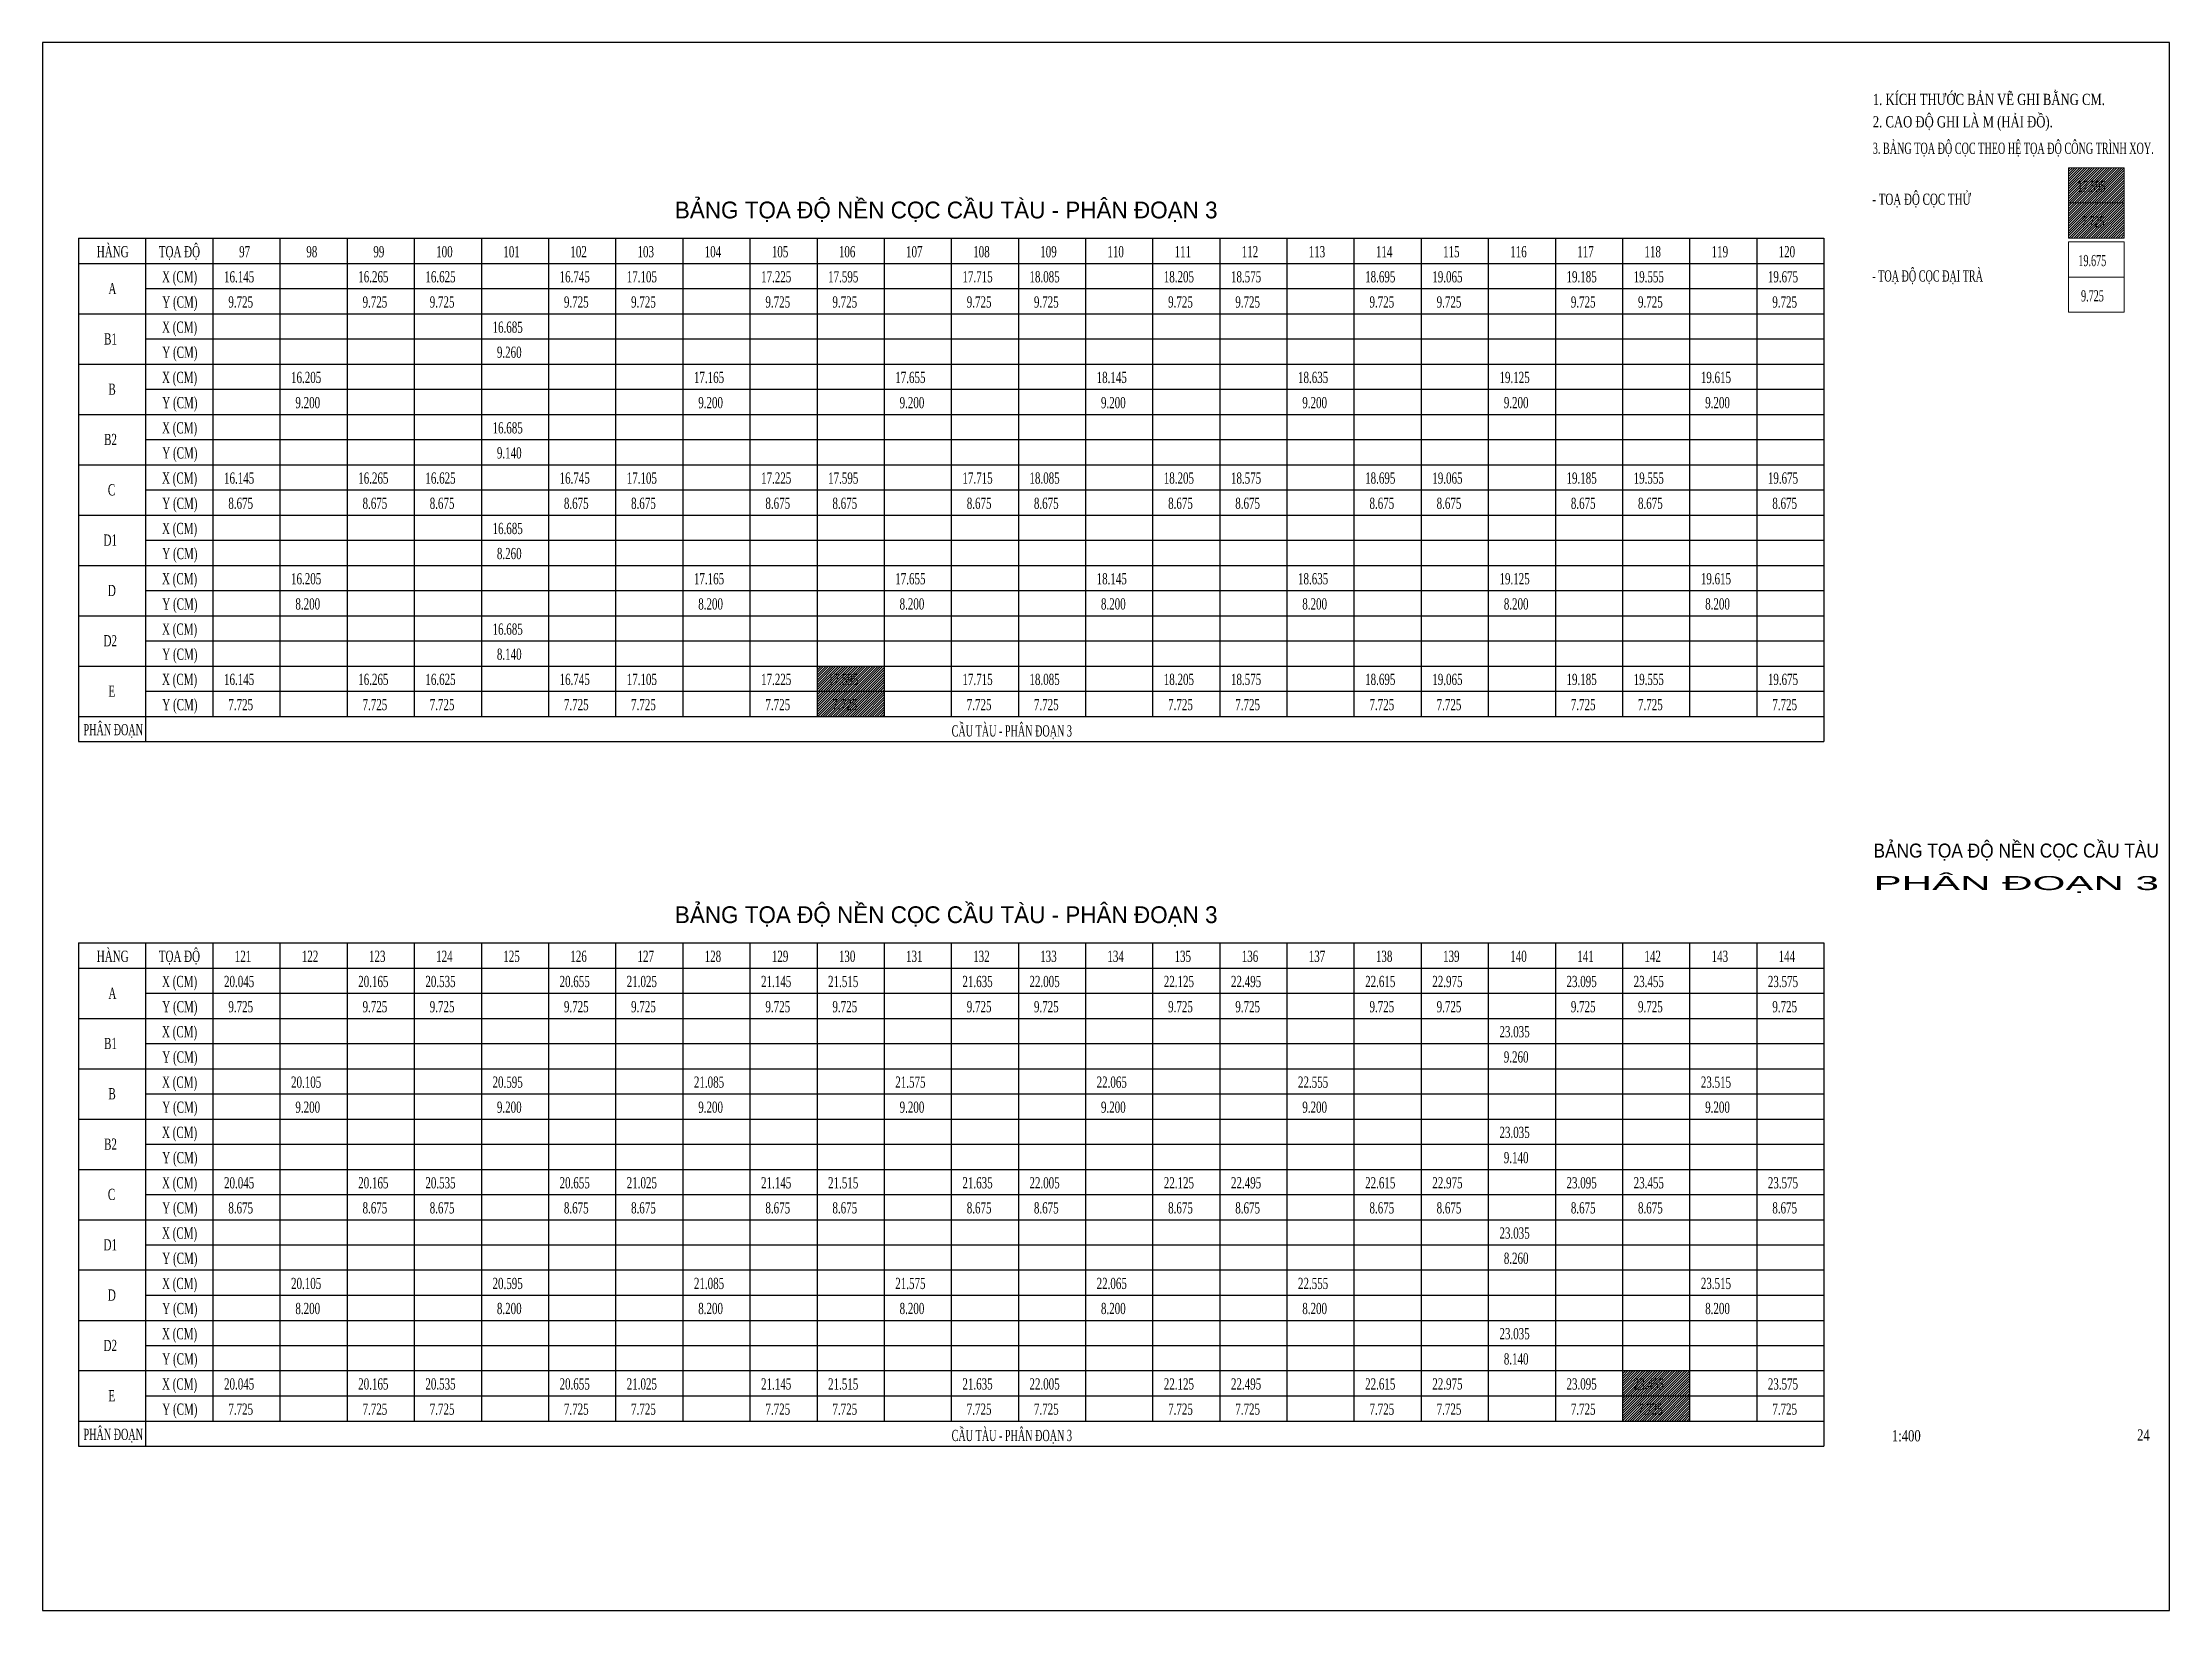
# Model space of a CAD drawing. Extents: x 1061507 to 1179680, y 97445 to 132302.
# Drawn here: x 1134080 to 1149280, y 121102 to 132302 of the extents above; entities that cross this region are included whole.
import ezdxf
from ezdxf.enums import TextEntityAlignment as Align

# ---------------------------------------------------------------- set-up
doc = ezdxf.new("R2010")
doc.units = 0
doc.header["$LTSCALE"] = 200
doc.header["$MEASUREMENT"] = 0
doc.layers.get('0').update_dxf_attribs({"color": 3, "linetype": 'CONTINUOUS'})
for name, color, linetype in [('BORDER', 2, 'CONTINUOUS'), ('DIMENSION', 4, 'CONTINUOUS'), ('Hatch', 8, 'CONTINUOUS'), ('Text', 6, 'CONTINUOUS')]:
    doc.layers.add(name, color=color, linetype=linetype)
doc.styles.add('CMB-1', font='VHBLACK.TTF', dxfattribs={"width": 0.8})
doc.styles.get("Standard").update_dxf_attribs({"font": 'vntimeh.shx', "width": 0.7})
doc.styles.add('THUONG', font='vntimeh.shx', dxfattribs={"width": 0.7})
pattern_1 = [(45, (1076316.992, 124677.98), (-8.8388348, 8.8388348), [])]

msp = doc.modelspace()

# ---------------------------------------------------------------- texts
at = {"layer": 'Text', "style": 'THUONG'}
for s, width, p in [('1. KÝch th\xadíc b¶n vÏ ghi b»ng cm.', 0.75, (1147160, 131856)), ('2. Cao ®é ghi lµ m (h¶i ®å).', 0.75, (1147160, 131696)), ('3. b¶ng täa ®é cäc theo hÖ täa ®é c«ng tr×nh xoy.', 0.6, (1147160, 131507)), ('1:400', 0.75, (1147296, 122310)), ('24', 0.75, (1149049, 122315))]:
    msp.add_text(s, height=80, dxfattribs=dict(at, width=width)).set_placement(p)
at = {"layer": 'Text', "style": 'CMB-1'}
for p in [(1140538, 131046), (1140538, 126012)]:
    msp.add_text('B¶ng täa ®é nÒn cäc cÇu tµu - ph©n ®o¹n 3', height=120, dxfattribs=at).set_placement(p, align=Align.CENTER)
at = {"layer": 'Text'}
for s, width, p in [('- to¹ ®é cäc thö', 0.65, (1147156, 131143)), ('- to¹ ®é cäc ®¹i trµ', 0.6, (1147156, 130595))]:
    msp.add_text(s, height=80, dxfattribs=dict(at, width=width)).set_placement(p)
at = {"layer": 'Text', "lineweight": 0, "style": 'THUONG'}
for s, width, p in [('17.595', 0.6, (1148623, 131235)), ('7.725', 0.6, (1148652, 130983)), ('hµng', 0.65, (1134468, 130768)), ('täa ®é', 0.65, (1134911, 130768)), ('97', 0.65, (1135485, 130768)), ('98', 0.65, (1135965, 130768)), ('99', 0.65, (1136444, 130768)), ('100', 0.65, (1136893, 130768)), ('101', 0.65, (1137373, 130768)), ('102', 0.65, (1137852, 130768)), ('103', 0.65, (1138332, 130768)), ('104', 0.65, (1138812, 130768)), ('105', 0.65, (1139292, 130768)), ('106', 0.65, (1139771, 130768)), ('107', 0.65, (1140251, 130768)), ('108', 0.65, (1140731, 130768)), ('109', 0.65, (1141210, 130768)), ('110', 0.65, (1141690, 130768)), ('111', 0.65, (1142170, 130768)), ('112', 0.65, (1142650, 130768)), ('113', 0.65, (1143129, 130768)), ('114', 0.65, (1143609, 130768)), ('115', 0.65, (1144089, 130768)), ('116', 0.65, (1144569, 130768)), ('117', 0.65, (1145048, 130768)), ('118', 0.65, (1145528, 130768)), ('119', 0.65, (1146008, 130768)), ('120', 0.65, (1146487, 130768)), ('19.675', 0.6, (1148629, 130705)), ('A', 0.65, (1134551, 130505)), ('X (cm)', 0.65, (1134934, 130589)), ('16.145', 0.65, (1135377, 130589)), ('16.265', 0.65, (1136336, 130589)), ('16.625', 0.65, (1136816, 130589)), ('16.745', 0.65, (1137775, 130589)), ('17.105', 0.65, (1138255, 130589)), ('17.225', 0.65, (1139215, 130589)), ('17.595', 0.65, (1139694, 130589)), ('17.715', 0.65, (1140654, 130589)), ('18.085', 0.65, (1141133, 130589)), ('18.205', 0.65, (1142093, 130589)), ('18.575', 0.65, (1142573, 130589)), ('18.695', 0.65, (1143532, 130589)), ('19.065', 0.65, (1144012, 130589)), ('19.185', 0.65, (1144971, 130589)), ('19.555', 0.65, (1145451, 130589)), ('19.675', 0.65, (1146410, 130589)), ('Y (cm)', 0.65, (1134936, 130409)), ('9.725', 0.65, (1135408, 130409)), ('9.725', 0.65, (1136367, 130409)), ('9.725', 0.65, (1136847, 130409)), ('9.725', 0.65, (1137806, 130409)), ('9.725', 0.65, (1138286, 130409)), ('9.725', 0.65, (1139246, 130409)), ('9.725', 0.65, (1139725, 130409)), ('9.725', 0.65, (1140685, 130409)), ('9.725', 0.65, (1141165, 130409)), ('9.725', 0.65, (1142124, 130409)), ('9.725', 0.65, (1142604, 130409)), ('9.725', 0.65, (1143563, 130409)), ('9.725', 0.65, (1144043, 130409)), ('9.725', 0.65, (1145002, 130409)), ('9.725', 0.65, (1145482, 130409)), ('9.725', 0.65, (1146442, 130409)), ('9.725', 0.6, (1148648, 130453)), ('X (cm)', 0.65, (1134934, 130229)), ('16.685', 0.65, (1137296, 130229)), ('B1', 0.65, (1134520, 130145)), ('Y (cm)', 0.65, (1134936, 130050)), ('9.260', 0.65, (1137327, 130050)), ('B', 0.65, (1134551, 129786)), ('X (cm)', 0.65, (1134934, 129870)), ('16.205', 0.65, (1135856, 129870)), ('17.165', 0.65, (1138735, 129870)), ('17.655', 0.65, (1140174, 129870)), ('18.145', 0.65, (1141613, 129870)), ('18.635', 0.65, (1143052, 129870)), ('19.125', 0.65, (1144492, 129870)), ('19.615', 0.65, (1145931, 129870)), ('Y (cm)', 0.65, (1134936, 129690)), ('9.200', 0.65, (1135887, 129690)), ('9.200', 0.65, (1138766, 129690)), ('9.200', 0.65, (1140205, 129690)), ('9.200', 0.65, (1141644, 129690)), ('9.200', 0.65, (1143083, 129690)), ('9.200', 0.65, (1144523, 129690)), ('9.200', 0.65, (1145962, 129690)), ('B2', 0.65, (1134520, 129427)), ('X (cm)', 0.65, (1134934, 129510)), ('16.685', 0.65, (1137296, 129510)), ('Y (cm)', 0.65, (1134936, 129331)), ('9.140', 0.65, (1137327, 129331)), ('X (cm)', 0.65, (1134934, 129151)), ('16.145', 0.65, (1135377, 129151)), ('16.265', 0.65, (1136336, 129151)), ('16.625', 0.65, (1136816, 129151)), ('16.745', 0.65, (1137775, 129151)), ('17.105', 0.65, (1138255, 129151)), ('17.225', 0.65, (1139215, 129151)), ('17.595', 0.65, (1139694, 129151)), ('17.715', 0.65, (1140654, 129151)), ('18.085', 0.65, (1141133, 129151)), ('18.205', 0.65, (1142093, 129151)), ('18.575', 0.65, (1142573, 129151)), ('18.695', 0.65, (1143532, 129151)), ('19.065', 0.65, (1144012, 129151)), ('19.185', 0.65, (1144971, 129151)), ('19.555', 0.65, (1145451, 129151)), ('19.675', 0.65, (1146410, 129151)), ('C', 0.65, (1134547, 129067)), ('Y (cm)', 0.65, (1134936, 128971)), ('8.675', 0.65, (1135408, 128971)), ('8.675', 0.65, (1136367, 128971)), ('8.675', 0.65, (1136847, 128971)), ('8.675', 0.65, (1137806, 128971)), ('8.675', 0.65, (1138286, 128971)), ('8.675', 0.65, (1139246, 128971)), ('8.675', 0.65, (1139725, 128971)), ('8.675', 0.65, (1140685, 128971)), ('8.675', 0.65, (1141165, 128971)), ('8.675', 0.65, (1142124, 128971)), ('8.675', 0.65, (1142604, 128971)), ('8.675', 0.65, (1143563, 128971)), ('8.675', 0.65, (1144043, 128971)), ('8.675', 0.65, (1145002, 128971)), ('8.675', 0.65, (1145482, 128971)), ('8.675', 0.65, (1146442, 128971)), ('D1', 0.65, (1134516, 128708)), ('X (cm)', 0.65, (1134934, 128791)), ('16.685', 0.65, (1137296, 128791)), ('Y (cm)', 0.65, (1134936, 128612)), ('8.260', 0.65, (1137327, 128612)), ('X (cm)', 0.65, (1134934, 128432)), ('16.205', 0.65, (1135856, 128432)), ('17.165', 0.65, (1138735, 128432)), ('17.655', 0.65, (1140174, 128432)), ('18.145', 0.65, (1141613, 128432)), ('18.635', 0.65, (1143052, 128432)), ('19.125', 0.65, (1144492, 128432)), ('19.615', 0.65, (1145931, 128432)), ('D', 0.65, (1134547, 128348)), ('Y (cm)', 0.65, (1134936, 128252)), ('8.200', 0.65, (1135887, 128252)), ('8.200', 0.65, (1138766, 128252)), ('8.200', 0.65, (1140205, 128252)), ('8.200', 0.65, (1141644, 128252)), ('8.200', 0.65, (1143083, 128252)), ('8.200', 0.65, (1144523, 128252)), ('8.200', 0.65, (1145962, 128252)), ('X (cm)', 0.65, (1134934, 128072)), ('16.685', 0.65, (1137296, 128072)), ('D2', 0.65, (1134516, 127989)), ('Y (cm)', 0.65, (1134936, 127893)), ('8.140', 0.65, (1137327, 127893)), ('E', 0.65, (1134551, 127629)), ('X (cm)', 0.65, (1134934, 127713)), ('16.145', 0.65, (1135377, 127713)), ('16.265', 0.65, (1136336, 127713)), ('16.625', 0.65, (1136816, 127713)), ('16.745', 0.65, (1137775, 127713)), ('17.105', 0.65, (1138255, 127713)), ('17.225', 0.65, (1139215, 127713)), ('17.595', 0.65, (1139694, 127713)), ('17.715', 0.65, (1140654, 127713)), ('18.085', 0.65, (1141133, 127713)), ('18.205', 0.65, (1142093, 127713)), ('18.575', 0.65, (1142573, 127713)), ('18.695', 0.65, (1143532, 127713)), ('19.065', 0.65, (1144012, 127713)), ('19.185', 0.65, (1144971, 127713)), ('19.555', 0.65, (1145451, 127713)), ('19.675', 0.65, (1146410, 127713)), ('Y (cm)', 0.65, (1134936, 127533)), ('7.725', 0.65, (1135408, 127533)), ('7.725', 0.65, (1136367, 127533)), ('7.725', 0.65, (1136847, 127533)), ('7.725', 0.65, (1137806, 127533)), ('7.725', 0.65, (1138286, 127533)), ('7.725', 0.65, (1139246, 127533)), ('7.725', 0.65, (1139725, 127533)), ('7.725', 0.65, (1140685, 127533)), ('7.725', 0.65, (1141165, 127533)), ('7.725', 0.65, (1142124, 127533)), ('7.725', 0.65, (1142604, 127533)), ('7.725', 0.65, (1143563, 127533)), ('7.725', 0.65, (1144043, 127533)), ('7.725', 0.65, (1145002, 127533)), ('7.725', 0.65, (1145482, 127533)), ('7.725', 0.65, (1146442, 127533)), ('ph©n ®o¹n', 0.6, (1134373, 127354)), ('cÇu tµu - ph©n ®o¹n 3', 0.6, (1140577, 127345)), ('hµng', 0.65, (1134468, 125735)), ('täa ®é', 0.65, (1134911, 125735)), ('121', 0.65, (1135454, 125735)), ('122', 0.65, (1135933, 125735)), ('123', 0.65, (1136413, 125735)), ('124', 0.65, (1136893, 125735)), ('125', 0.65, (1137373, 125735)), ('126', 0.65, (1137852, 125735)), ('127', 0.65, (1138332, 125735)), ('128', 0.65, (1138812, 125735)), ('129', 0.65, (1139292, 125735)), ('130', 0.65, (1139771, 125735)), ('131', 0.65, (1140251, 125735)), ('132', 0.65, (1140731, 125735)), ('133', 0.65, (1141210, 125735)), ('134', 0.65, (1141690, 125735)), ('135', 0.65, (1142170, 125735)), ('136', 0.65, (1142650, 125735)), ('137', 0.65, (1143129, 125735)), ('138', 0.65, (1143609, 125735)), ('139', 0.65, (1144089, 125735)), ('140', 0.65, (1144569, 125735)), ('141', 0.65, (1145048, 125735)), ('142', 0.65, (1145528, 125735)), ('143', 0.65, (1146008, 125735)), ('144', 0.65, (1146487, 125735)), ('A', 0.65, (1134551, 125471)), ('X (cm)', 0.65, (1134934, 125555)), ('20.045', 0.65, (1135377, 125555)), ('20.165', 0.65, (1136336, 125555)), ('20.535', 0.65, (1136816, 125555)), ('20.655', 0.65, (1137775, 125555)), ('21.025', 0.65, (1138255, 125555)), ('21.145', 0.65, (1139215, 125555)), ('21.515', 0.65, (1139694, 125555)), ('21.635', 0.65, (1140654, 125555)), ('22.005', 0.65, (1141133, 125555)), ('22.125', 0.65, (1142093, 125555)), ('22.495', 0.65, (1142573, 125555)), ('22.615', 0.65, (1143532, 125555)), ('22.975', 0.65, (1144012, 125555)), ('23.095', 0.65, (1144971, 125555)), ('23.455', 0.65, (1145451, 125555)), ('23.575', 0.65, (1146410, 125555)), ('Y (cm)', 0.65, (1134936, 125375)), ('9.725', 0.65, (1135408, 125375)), ('9.725', 0.65, (1136367, 125375)), ('9.725', 0.65, (1136847, 125375)), ('9.725', 0.65, (1137806, 125375)), ('9.725', 0.65, (1138286, 125375)), ('9.725', 0.65, (1139246, 125375)), ('9.725', 0.65, (1139725, 125375)), ('9.725', 0.65, (1140685, 125375)), ('9.725', 0.65, (1141165, 125375)), ('9.725', 0.65, (1142124, 125375)), ('9.725', 0.65, (1142604, 125375)), ('9.725', 0.65, (1143563, 125375)), ('9.725', 0.65, (1144043, 125375)), ('9.725', 0.65, (1145002, 125375)), ('9.725', 0.65, (1145482, 125375)), ('9.725', 0.65, (1146442, 125375)), ('X (cm)', 0.65, (1134934, 125196)), ('23.035', 0.65, (1144492, 125196)), ('B1', 0.65, (1134520, 125112)), ('Y (cm)', 0.65, (1134936, 125016)), ('9.260', 0.65, (1144523, 125016)), ('B', 0.65, (1134551, 124753)), ('X (cm)', 0.65, (1134934, 124836)), ('20.105', 0.65, (1135856, 124836)), ('20.595', 0.65, (1137296, 124836)), ('21.085', 0.65, (1138735, 124836)), ('21.575', 0.65, (1140174, 124836)), ('22.065', 0.65, (1141613, 124836)), ('22.555', 0.65, (1143052, 124836)), ('23.515', 0.65, (1145931, 124836)), ('Y (cm)', 0.65, (1134936, 124657)), ('9.200', 0.65, (1135887, 124657)), ('9.200', 0.65, (1137327, 124657)), ('9.200', 0.65, (1138766, 124657)), ('9.200', 0.65, (1140205, 124657)), ('9.200', 0.65, (1141644, 124657)), ('9.200', 0.65, (1143083, 124657)), ('9.200', 0.65, (1145962, 124657)), ('X (cm)', 0.65, (1134934, 124477)), ('23.035', 0.65, (1144492, 124477)), ('B2', 0.65, (1134520, 124393)), ('Y (cm)', 0.65, (1134936, 124297)), ('9.140', 0.65, (1144523, 124297)), ('X (cm)', 0.65, (1134934, 124117)), ('20.045', 0.65, (1135377, 124117)), ('20.165', 0.65, (1136336, 124117)), ('20.535', 0.65, (1136816, 124117)), ('20.655', 0.65, (1137775, 124117)), ('21.025', 0.65, (1138255, 124117)), ('21.145', 0.65, (1139215, 124117)), ('21.515', 0.65, (1139694, 124117)), ('21.635', 0.65, (1140654, 124117)), ('22.005', 0.65, (1141133, 124117)), ('22.125', 0.65, (1142093, 124117)), ('22.495', 0.65, (1142573, 124117)), ('22.615', 0.65, (1143532, 124117)), ('22.975', 0.65, (1144012, 124117)), ('23.095', 0.65, (1144971, 124117)), ('23.455', 0.65, (1145451, 124117)), ('23.575', 0.65, (1146410, 124117)), ('C', 0.65, (1134547, 124034)), ('Y (cm)', 0.65, (1134936, 123938)), ('8.675', 0.65, (1135408, 123938)), ('8.675', 0.65, (1136367, 123938)), ('8.675', 0.65, (1136847, 123938)), ('8.675', 0.65, (1137806, 123938)), ('8.675', 0.65, (1138286, 123938)), ('8.675', 0.65, (1139246, 123938)), ('8.675', 0.65, (1139725, 123938)), ('8.675', 0.65, (1140685, 123938)), ('8.675', 0.65, (1141165, 123938)), ('8.675', 0.65, (1142124, 123938)), ('8.675', 0.65, (1142604, 123938)), ('8.675', 0.65, (1143563, 123938)), ('8.675', 0.65, (1144043, 123938)), ('8.675', 0.65, (1145002, 123938)), ('8.675', 0.65, (1145482, 123938)), ('8.675', 0.65, (1146442, 123938)), ('D1', 0.65, (1134516, 123674)), ('X (cm)', 0.65, (1134934, 123758)), ('23.035', 0.65, (1144492, 123758)), ('Y (cm)', 0.65, (1134936, 123578)), ('8.260', 0.65, (1144523, 123578)), ('X (cm)', 0.65, (1134934, 123398)), ('20.105', 0.65, (1135856, 123398)), ('20.595', 0.65, (1137296, 123398)), ('21.085', 0.65, (1138735, 123398)), ('21.575', 0.65, (1140174, 123398)), ('22.065', 0.65, (1141613, 123398)), ('22.555', 0.65, (1143052, 123398)), ('23.515', 0.65, (1145931, 123398)), ('D', 0.65, (1134547, 123315)), ('Y (cm)', 0.65, (1134936, 123219)), ('8.200', 0.65, (1135887, 123219)), ('8.200', 0.65, (1137327, 123219)), ('8.200', 0.65, (1138766, 123219)), ('8.200', 0.65, (1140205, 123219)), ('8.200', 0.65, (1141644, 123219)), ('8.200', 0.65, (1143083, 123219)), ('8.200', 0.65, (1145962, 123219)), ('X (cm)', 0.65, (1134934, 123039)), ('23.035', 0.65, (1144492, 123039)), ('D2', 0.65, (1134516, 122955)), ('Y (cm)', 0.65, (1134936, 122859)), ('8.140', 0.65, (1144523, 122859)), ('E', 0.65, (1134551, 122596)), ('X (cm)', 0.65, (1134934, 122680)), ('20.045', 0.65, (1135377, 122680)), ('20.165', 0.65, (1136336, 122680)), ('20.535', 0.65, (1136816, 122680)), ('20.655', 0.65, (1137775, 122680)), ('21.025', 0.65, (1138255, 122680)), ('21.145', 0.65, (1139215, 122680)), ('21.515', 0.65, (1139694, 122680)), ('21.635', 0.65, (1140654, 122680)), ('22.005', 0.65, (1141133, 122680)), ('22.125', 0.65, (1142093, 122680)), ('22.495', 0.65, (1142573, 122680)), ('22.615', 0.65, (1143532, 122680)), ('22.975', 0.65, (1144012, 122680)), ('23.095', 0.65, (1144971, 122680)), ('23.455', 0.65, (1145451, 122680)), ('23.575', 0.65, (1146410, 122680)), ('Y (cm)', 0.65, (1134936, 122500)), ('7.725', 0.65, (1135408, 122500)), ('7.725', 0.65, (1136367, 122500)), ('7.725', 0.65, (1136847, 122500)), ('7.725', 0.65, (1137806, 122500)), ('7.725', 0.65, (1138286, 122500)), ('7.725', 0.65, (1139246, 122500)), ('7.725', 0.65, (1139725, 122500)), ('7.725', 0.65, (1140685, 122500)), ('7.725', 0.65, (1141165, 122500)), ('7.725', 0.65, (1142124, 122500)), ('7.725', 0.65, (1142604, 122500)), ('7.725', 0.65, (1143563, 122500)), ('7.725', 0.65, (1144043, 122500)), ('7.725', 0.65, (1145002, 122500)), ('7.725', 0.65, (1145482, 122500)), ('7.725', 0.65, (1146442, 122500)), ('ph©n ®o¹n', 0.6, (1134373, 122320)), ('cÇu tµu - ph©n ®o¹n 3', 0.6, (1140577, 122312))]:
    msp.add_text(s, height=80, dxfattribs=dict(at, width=width)).set_placement(p)
at = {"layer": 'Text', "style": 'CMB-1'}
for s, width, p, p2 in [('b¶ng täa ®é nÒn cäc cÇu tµu', 0.788672, (1147165, 126480), (1149205, 126480)), ('ph©n ®o¹n 3', 1.88481, (1147165, 126248), (1149205, 126248))]:
    msp.add_text(s, height=100, dxfattribs=dict(at, width=width)).set_placement(p, p2, align=Align.FIT)

# ---------------------------------------------------------------- hatches: boundary and pattern name
at = {"layer": 'Hatch', "linetype": 'Continuous'}
h = msp.add_hatch(dxfattribs=at)
h.set_pattern_fill('ANSI31', color=256, scale=100, style=0)
h.set_pattern_definition([(45, (1122092.492, 124677.98), (-8.838835, 8.838835), [])])
h.paths.add_polyline_path([(1148957, 131408), (1148558, 131408), (1148558, 131156), (1148957, 131156)])
h.paths.add_polyline_path([(1148957, 131156), (1148558, 131156), (1148558, 130905), (1148957, 130905)])
h.paths.add_polyline_path([(1148639, 131215), (1148871, 131215), (1148871, 131335), (1148639, 131335)], flags=24)
h.paths.add_polyline_path([(1148639, 130963), (1148871, 130963), (1148871, 131083), (1148639, 131083)], flags=24)
at = {"layer": 'Hatch'}
h = msp.add_hatch(dxfattribs=at)
h.set_pattern_fill('ANSI31', color=256, scale=100, style=0)
h.set_pattern_definition(pattern_1)
h.paths.add_polyline_path([(1140094, 127848), (1139615, 127848), (1139615, 127668), (1140094, 127668)])
h.paths.add_polyline_path([(1140094, 127668), (1139615, 127668), (1139615, 127489), (1140094, 127489)])
h.paths.add_polyline_path([(1139689, 127693), (1139979, 127693), (1139979, 127813), (1139689, 127813)], flags=24)
h.paths.add_polyline_path([(1139713, 127513), (1139961, 127513), (1139961, 127633), (1139713, 127633)], flags=24)
h = msp.add_hatch(dxfattribs=at)
h.set_pattern_fill('ANSI31', color=256, scale=100, style=0)
h.set_pattern_definition(pattern_1)
h.paths.add_polyline_path([(1145851, 122815), (1145371, 122815), (1145371, 122635), (1145851, 122635)])
h.paths.add_polyline_path([(1145851, 122635), (1145371, 122635), (1145371, 122455), (1145851, 122455)])
h.paths.add_polyline_path([(1145438, 122660), (1145736, 122660), (1145736, 122780), (1145438, 122780)], flags=24)
h.paths.add_polyline_path([(1145470, 122480), (1145718, 122480), (1145718, 122600), (1145470, 122600)], flags=24)

# ---------------------------------------------------------------- linework, layer by layer
at = {"color": 7, "lineweight": 0}
for p, q in [((1148558, 131408), (1148558, 130905)), ((1148558, 131408), (1148957, 131408)), ((1148957, 131408), (1148957, 130905)), ((1148558, 131156), (1148957, 131156)), ((1148558, 130905), (1148957, 130905)), ((1148558, 130878), (1148558, 130375)), ((1148558, 130878), (1148957, 130878)), ((1148957, 130878), (1148957, 130375)), ((1148558, 130626), (1148957, 130626)), ((1148558, 130375), (1148957, 130375))]:
    msp.add_line(p, q, dxfattribs=at)
at = {"layer": 'BORDER'}
for points in [[(1134337, 130904), (1146810, 130904)], [(1134337, 130904), (1134337, 127309)], [(1134817, 130904), (1134817, 127309)], [(1146810, 130904), (1146810, 127309)], [(1134337, 130724), (1146810, 130724)], [(1134337, 127489), (1146810, 127489)], [(1134337, 127309), (1146810, 127309)], [(1134337, 125870), (1146810, 125870)], [(1134337, 125870), (1134337, 122275)], [(1134817, 125870), (1134817, 122275)], [(1146810, 125870), (1146810, 122275)], [(1134337, 125690), (1146810, 125690)], [(1134337, 122455), (1146810, 122455)], [(1134337, 122275), (1146810, 122275)]]:
    msp.add_lwpolyline(points, dxfattribs=at)
at = {"layer": 'DIMENSION'}
for points in [[(1135297, 130904), (1135297, 127489)], [(1135777, 130904), (1135777, 127489)], [(1136256, 130904), (1136256, 127489)], [(1136736, 130904), (1136736, 127489)], [(1137216, 130904), (1137216, 127489)], [(1137696, 130904), (1137696, 127489)], [(1138175, 130904), (1138175, 127489)], [(1138655, 130904), (1138655, 127489)], [(1139135, 130904), (1139135, 127489)], [(1139615, 130904), (1139615, 127489)], [(1140094, 130904), (1140094, 127489)], [(1140574, 130904), (1140574, 127489)], [(1141054, 130904), (1141054, 127489)], [(1141533, 130904), (1141533, 127489)], [(1142013, 130904), (1142013, 127489)], [(1142493, 130904), (1142493, 127489)], [(1142973, 130904), (1142973, 127489)], [(1143452, 130904), (1143452, 127489)], [(1143932, 130904), (1143932, 127489)], [(1144412, 130904), (1144412, 127489)], [(1144892, 130904), (1144892, 127489)], [(1145371, 130904), (1145371, 127489)], [(1145851, 130904), (1145851, 127489)], [(1146331, 130904), (1146331, 127489)], [(1134817, 130544), (1146810, 130544)], [(1134337, 130364), (1146810, 130364)], [(1134817, 130185), (1146810, 130185)], [(1134337, 130005), (1146810, 130005)], [(1134817, 129825), (1146810, 129825)], [(1134337, 129645), (1146810, 129645)], [(1134817, 129466), (1146810, 129466)], [(1134337, 129286), (1146810, 129286)], [(1134817, 129106), (1146810, 129106)], [(1134337, 128927), (1146810, 128927)], [(1134817, 128747), (1146810, 128747)], [(1134337, 128567), (1146810, 128567)], [(1134817, 128387), (1146810, 128387)], [(1134337, 128208), (1146810, 128208)], [(1134817, 128028), (1146810, 128028)], [(1134337, 127848), (1146810, 127848)], [(1134817, 127668), (1146810, 127668)], [(1135297, 125870), (1135297, 122455)], [(1135777, 125870), (1135777, 122455)], [(1136256, 125870), (1136256, 122455)], [(1136736, 125870), (1136736, 122455)], [(1137216, 125870), (1137216, 122455)], [(1137696, 125870), (1137696, 122455)], [(1138175, 125870), (1138175, 122455)], [(1138655, 125870), (1138655, 122455)], [(1139135, 125870), (1139135, 122455)], [(1139615, 125870), (1139615, 122455)], [(1140094, 125870), (1140094, 122455)], [(1140574, 125870), (1140574, 122455)], [(1141054, 125870), (1141054, 122455)], [(1141533, 125870), (1141533, 122455)], [(1142013, 125870), (1142013, 122455)], [(1142493, 125870), (1142493, 122455)], [(1142973, 125870), (1142973, 122455)], [(1143452, 125870), (1143452, 122455)], [(1143932, 125870), (1143932, 122455)], [(1144412, 125870), (1144412, 122455)], [(1144892, 125870), (1144892, 122455)], [(1145371, 125870), (1145371, 122455)], [(1145851, 125870), (1145851, 122455)], [(1146331, 125870), (1146331, 122455)], [(1134817, 125511), (1146810, 125511)], [(1134337, 125331), (1146810, 125331)], [(1134817, 125151), (1146810, 125151)], [(1134337, 124971), (1146810, 124971)], [(1134817, 124792), (1146810, 124792)], [(1134337, 124612), (1146810, 124612)], [(1134817, 124432), (1146810, 124432)], [(1134337, 124253), (1146810, 124253)], [(1134817, 124073), (1146810, 124073)], [(1134337, 123893), (1146810, 123893)], [(1134817, 123713), (1146810, 123713)], [(1134337, 123534), (1146810, 123534)], [(1134817, 123354), (1146810, 123354)], [(1134337, 123174), (1146810, 123174)], [(1134817, 122994), (1146810, 122994)], [(1134337, 122815), (1146810, 122815)], [(1134817, 122635), (1146810, 122635)]]:
    msp.add_lwpolyline(points, dxfattribs=at)
at = {"layer": 'Text', "color": 1}
msp.add_lwpolyline([(1134080, 121102), (1149280, 121102), (1149280, 132302), (1134080, 132302)], close=True, dxfattribs=at)

msp.set_redraw_order([(e.dxf.handle, doc.entitydb.next_handle()) for e in msp.query("TEXT MTEXT ATTDEF DIMENSION ARC_DIMENSION")])  # texts and dimensions are drawn at this point

doc.saveas('drawing.dxf')
